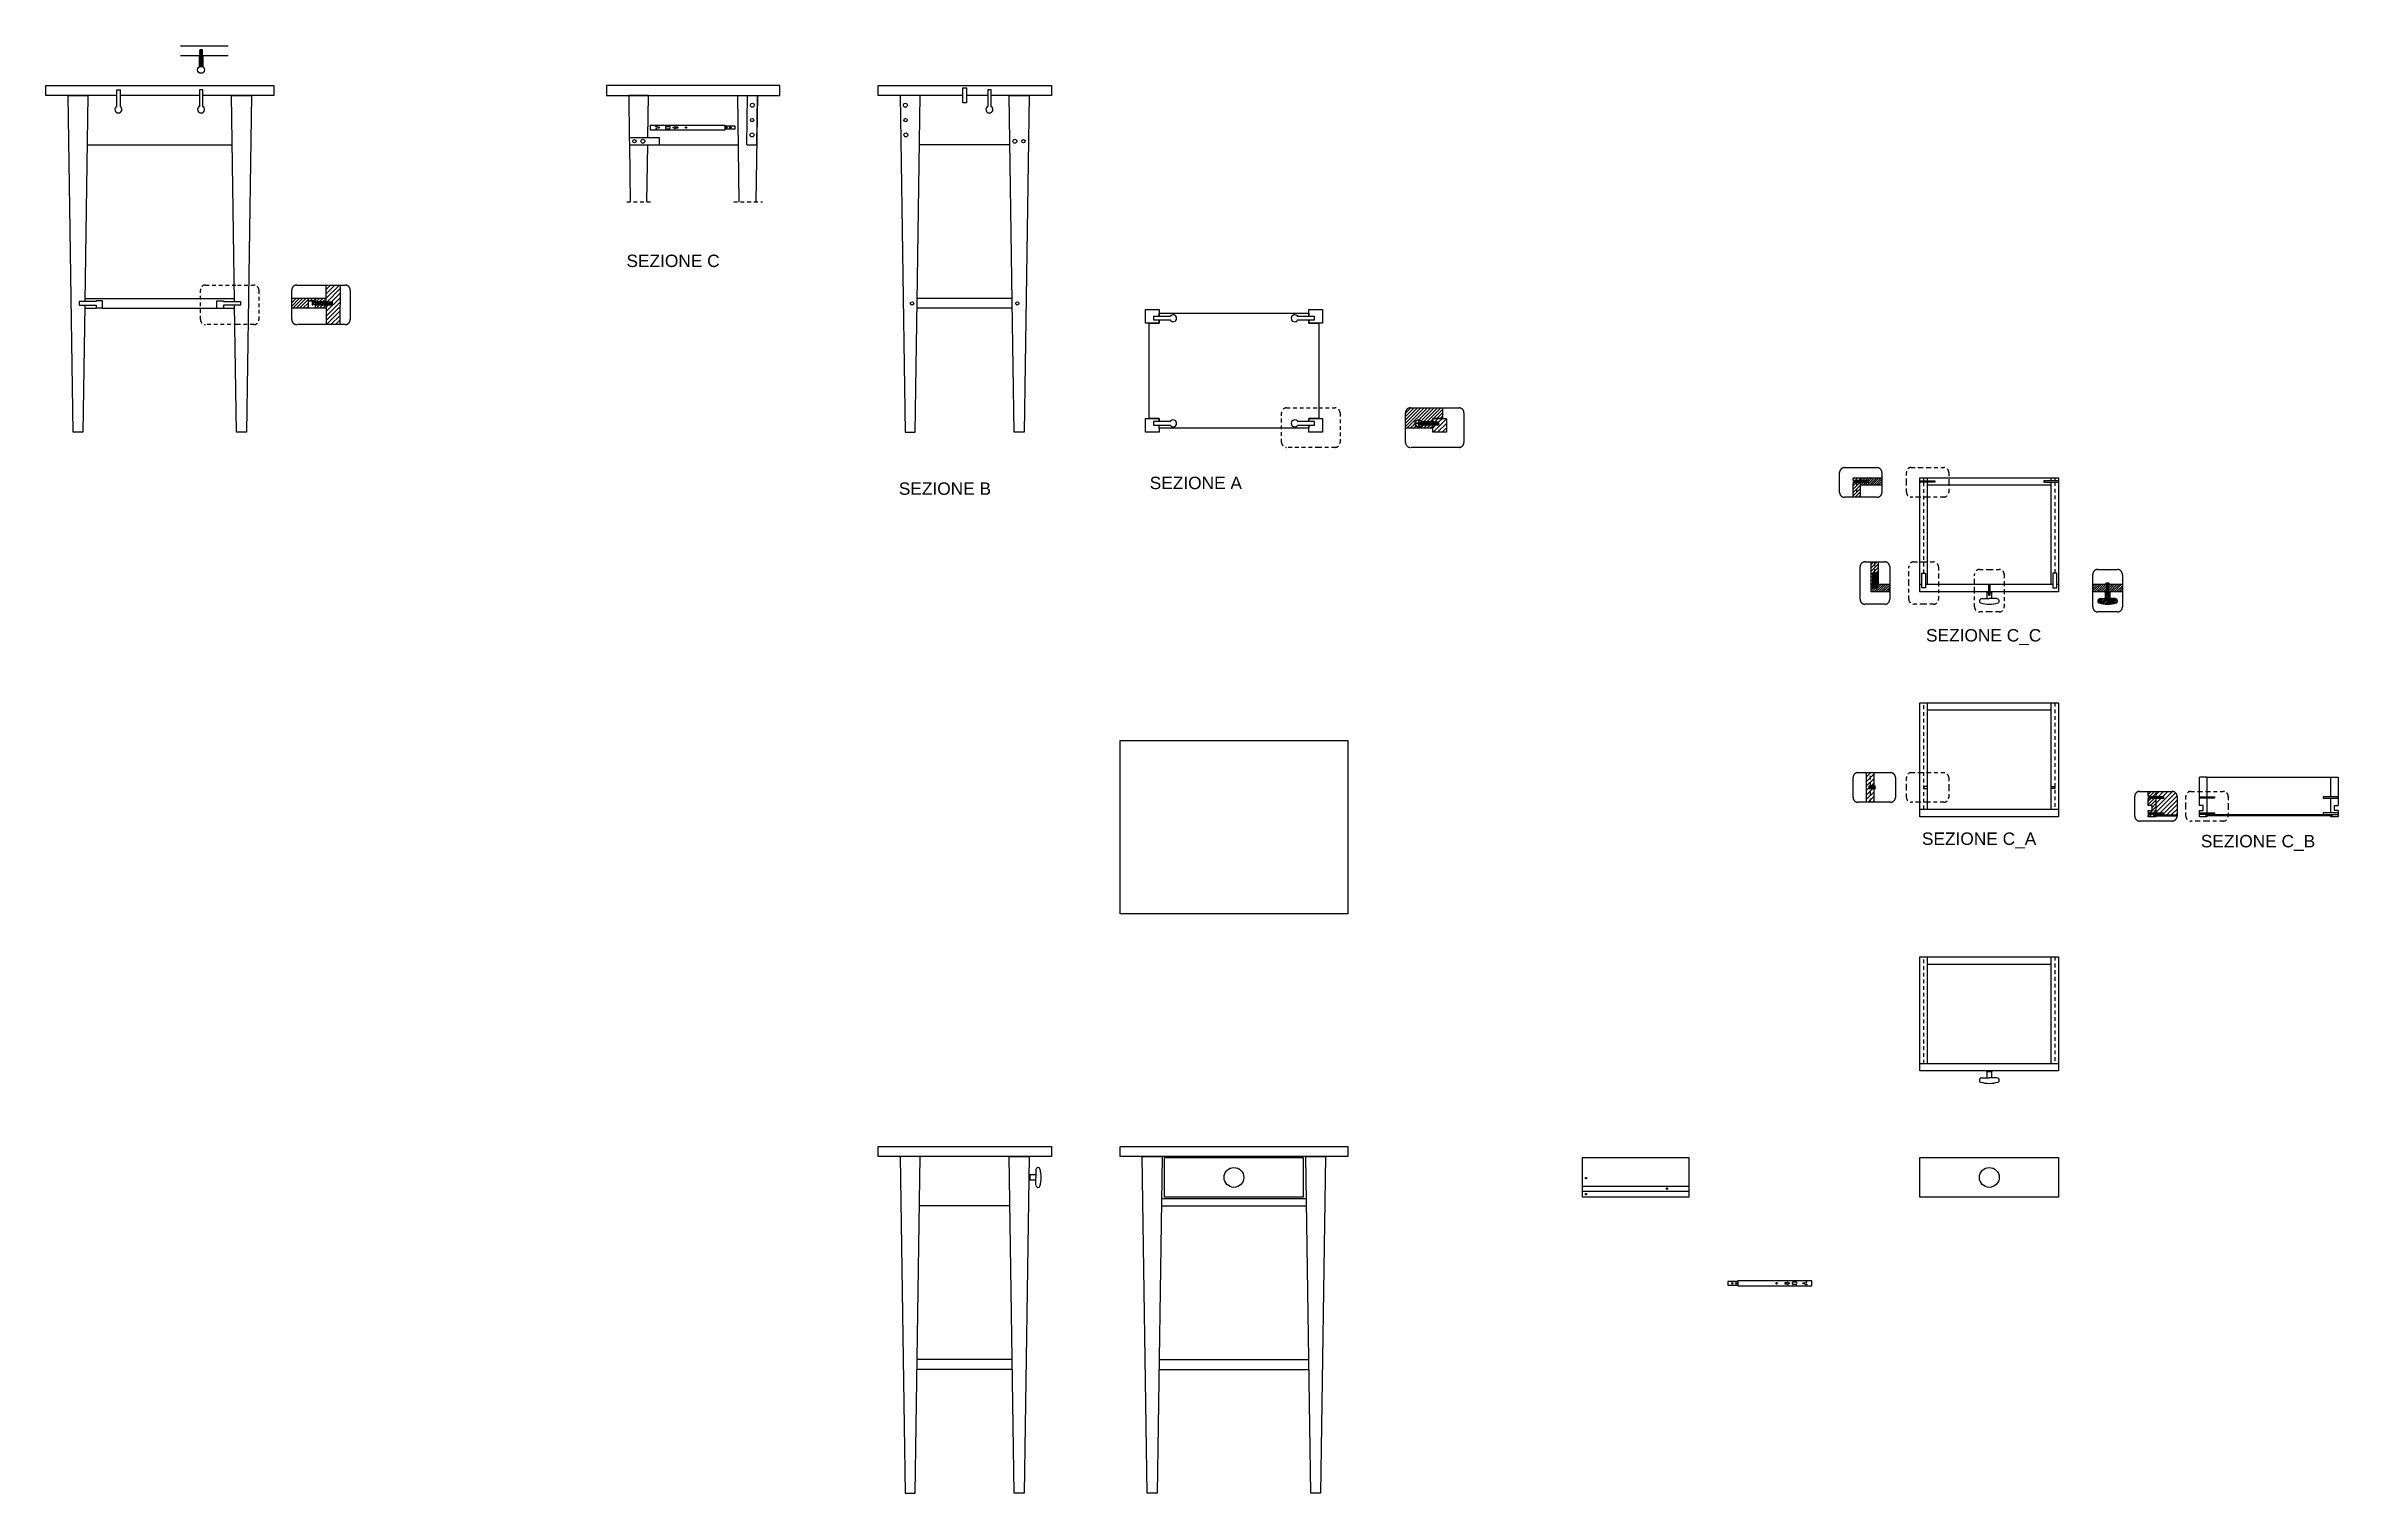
# Model space of a CAD drawing. Header units: millimetres. Extents: x 26 to 801, y 60 to 804.
# Drawn here: x 338.5 to 801.4, y 512.1 to 804.4 of the extents above; entities that cross this region are included whole.
import ezdxf

# ---------------------------------------------------------------- set-up
doc = ezdxf.new("R2010")
doc.units = ezdxf.units.MM
doc.linetypes.add('JIS_02_0.7', pattern=[1.35, 0.75, -0.6])
doc.linetypes.add('TRATTEGGIATA2', pattern=[9.525, 6.35, -3.175])
for name, color, linetype in [('campitura', 253, 'Continuous'), ('elementi sezionati', 170, 'Continuous'), ('Sez1', 150, 'Continuous'), ('sezioni', 2, 'Continuous'), ('simboli', 7, 'Continuous'), ('vano viti', 130, 'Continuous'), ('Viti', 50, 'Continuous'), ('viti dietro', 249, 'Continuous')]:
    doc.layers.add(name, color=color, linetype=linetype)
doc.styles.get("Standard").update_dxf_attribs({"font": 'arial.ttf'})

msp = doc.modelspace()

# ---------------------------------------------------------------- texts
at = {"layer": 'sezioni', "char_height": 2.5, "attachment_point": 1}
for s, width, insert in [('SEZIONE C', 21.9318, (455.75, 762.24)), ('SEZIONE A', 21.9318, (561.4, 717.39)), ('SEZIONE B', 21.9318, (510.74, 716.24)), ('SEZIONE C_C', 25.4997, (718.14, 686.62)), ('SEZIONE C_A', 25.4997, (717.31, 645.55)), ('SEZIONE C_B', 25.4997, (773.63, 645.05))]:
    msp.add_mtext_dynamic_manual_height_columns(s, width=width, gutter_width=12.5, heights=[2.04], dxfattribs=dict(at, insert=insert))

# ---------------------------------------------------------------- blocks, each defined once
blk = doc.blocks.new('*U53')
blk.add_lwpolyline([(0, 0), (0, 0.1), (0.05, 0), (0.12, -0.4), (0.12, -0.5), (0.07, -0.4), (0, 0)])
blk = doc.blocks.new('*U54')
at = {"layer": 'Viti', "color": 0, "linetype": 'ByBlock', "lineweight": -2, "transparency": 16777216}
for p in [(42.38, 270.66), (42.6, 270.66), (42.81, 270.66), (43.03, 270.66), (43.24, 270.66)]:
    blk.add_blockref('*U53', p, dxfattribs=at)
blk = doc.blocks.new('*U55')
blk.add_lwpolyline([(0, 0), (0, 0.1), (0.05, 0), (0.12, -0.4), (0.12, -0.5), (0.07, -0.4), (0, 0)])
blk = doc.blocks.new('*U56')
at = {"layer": 'Viti', "color": 0, "linetype": 'ByBlock', "lineweight": -2, "transparency": 16777216}
for p in [(42.38, 270.66), (42.6, 270.66), (42.81, 270.66), (43.03, 270.66), (43.24, 270.66)]:
    blk.add_blockref('*U55', p, dxfattribs=at)
blk = doc.blocks.new('105021')
for p, q in [((40.46, 249.33), (40.43, 249.36)), ((40.43, 249.02), (40.47, 248.98)), ((40.48, 249.38), (40.46, 249.33)), ((40.49, 249.03), (40.46, 249.33)), ((40.47, 248.98), (40.49, 249.03)), ((40.53, 249.33), (40.48, 249.38)), ((40.49, 249.03), (40.54, 248.98)), ((40.55, 249.38), (40.53, 249.33)), ((40.56, 249.03), (40.53, 249.33)), ((40.54, 248.98), (40.56, 249.03)), ((40.6, 249.33), (40.55, 249.38)), ((40.56, 249.03), (40.61, 248.98)), ((40.62, 249.38), (40.6, 249.33)), ((40.63, 249.03), (40.6, 249.33)), ((40.61, 248.98), (40.63, 249.03)), ((40.67, 249.33), (40.62, 249.38)), ((40.63, 249.03), (40.68, 248.98)), ((40.69, 249.38), (40.67, 249.33)), ((40.7, 249.03), (40.67, 249.33)), ((40.68, 248.98), (40.7, 249.03)), ((40.74, 249.33), (40.69, 249.38)), ((40.7, 249.03), (40.75, 248.98)), ((40.76, 249.38), (40.74, 249.33)), ((40.77, 249.03), (40.74, 249.33)), ((40.75, 248.98), (40.77, 249.03)), ((40.81, 249.33), (40.76, 249.38)), ((40.77, 249.03), (40.82, 248.98)), ((40.83, 249.38), (40.81, 249.33)), ((40.84, 249.03), (40.81, 249.33)), ((40.82, 248.98), (40.84, 249.03)), ((40.88, 249.33), (40.83, 249.38)), ((40.84, 249.03), (40.89, 248.98)), ((40.9, 249.38), (40.88, 249.33)), ((40.91, 249.03), (40.88, 249.33)), ((40.89, 248.98), (40.91, 249.03)), ((40.95, 249.33), (40.9, 249.38)), ((40.91, 249.03), (40.96, 248.98)), ((40.97, 249.38), (40.95, 249.33)), ((40.98, 249.03), (40.95, 249.33)), ((40.96, 248.98), (40.98, 249.03)), ((41.02, 249.33), (40.97, 249.38)), ((40.98, 249.03), (41.03, 248.98)), ((41.04, 249.38), (41.02, 249.33)), ((41.05, 249.03), (41.02, 249.33)), ((41.03, 248.98), (41.05, 249.03)), ((41.09, 249.33), (41.04, 249.38)), ((41.05, 249.03), (41.1, 248.98)), ((41.11, 249.38), (41.09, 249.33)), ((41.12, 249.03), (41.09, 249.33)), ((41.1, 248.98), (41.12, 249.03)), ((41.16, 249.33), (41.11, 249.38)), ((41.12, 249.03), (41.17, 248.98)), ((41.18, 249.38), (41.16, 249.33)), ((41.19, 249.03), (41.16, 249.33)), ((41.17, 248.98), (41.19, 249.03)), ((41.23, 249.33), (41.18, 249.38)), ((41.19, 249.03), (41.24, 248.98)), ((41.25, 249.38), (41.23, 249.33)), ((41.26, 249.03), (41.23, 249.33)), ((41.24, 248.98), (41.26, 249.03)), ((41.3, 249.33), (41.25, 249.38)), ((41.26, 249.03), (41.31, 248.98)), ((41.32, 249.38), (41.3, 249.33)), ((41.33, 249.03), (41.3, 249.33)), ((41.31, 248.98), (41.33, 249.03)), ((41.37, 249.33), (41.32, 249.38)), ((41.33, 249.03), (41.38, 248.98)), ((41.4, 249.03), (41.37, 249.33)), ((41.37, 249.33), (41.4, 249.33)), ((41.38, 248.98), (41.4, 249.03)), ((41.4, 249.03), (41.4, 249.03)), ((41.43, 249.3), (41.43, 249.05))]:
    blk.add_line(p, q)
blk.add_lwpolyline([(40.33, 248.75), (40.33, 249.61, -0.414214), (40.35, 249.63), (40.41, 249.63, -0.414214), (40.43, 249.61), (40.43, 248.75, -0.414214), (40.41, 248.73), (40.35, 248.73, -0.414214)], format="xyb", close=True)
for centre, radius, start, end in [((40.54, 249.18), 0.406, 120.5102, 239.4898), ((41.4, 249.3), 0.025, 0, 90), ((41.4, 249.05), 0.025, 270, 0)]:
    blk.add_arc(centre, radius, start, end)
blk = doc.blocks.new('*U51')
blk.add_lwpolyline([(0.2, -0.3), (0.21, -0.25), (0.23, -0.3), (0.27, -0.5), (0.26, -0.55), (0.24, -0.5), (0.2, -0.3)])
blk = doc.blocks.new('*U52')
at = {"color": 0, "linetype": 'ByBlock', "lineweight": -2, "transparency": 16777216}
for p in [(40.13, 265.04), (40.27, 265.04), (40.4, 265.04), (40.54, 265.04), (40.68, 265.04), (40.82, 265.04), (40.96, 265.04), (41.09, 265.04), (41.23, 265.04), (41.37, 265.04), (41.51, 265.04), (41.64, 265.04), (41.78, 265.04), (41.92, 265.04), (42.06, 265.04), (42.19, 265.04), (42.33, 265.04), (42.47, 265.04)]:
    blk.add_blockref('*U51', p, dxfattribs=at)
blk = doc.blocks.new('108442')
for p, q in [((40.13, 265.04), (40.21, 264.8)), ((40.13, 265.04), (40.13, 264.24)), ((40.21, 264.48), (40.13, 264.24)), ((40.3, 264.74), (40.33, 264.74)), ((40.3, 264.54), (40.36, 264.54)), ((40.36, 264.74), (40.47, 264.74)), ((40.4, 264.54), (40.5, 264.54)), ((40.5, 264.74), (40.6, 264.74)), ((40.54, 264.54), (40.64, 264.54)), ((40.64, 264.74), (40.74, 264.74)), ((40.67, 264.54), (40.78, 264.54)), ((40.78, 264.74), (40.88, 264.74)), ((40.81, 264.54), (40.92, 264.54)), ((40.91, 264.74), (41.02, 264.74)), ((40.95, 264.54), (41.05, 264.54)), ((41.05, 264.74), (41.15, 264.74)), ((41.09, 264.54), (41.19, 264.54)), ((41.19, 264.74), (41.29, 264.74)), ((41.23, 264.54), (41.33, 264.54)), ((41.33, 264.74), (41.43, 264.74)), ((41.36, 264.54), (41.47, 264.54)), ((41.46, 264.74), (41.57, 264.74)), ((41.5, 264.54), (41.6, 264.54)), ((41.6, 264.74), (41.71, 264.74)), ((41.64, 264.54), (41.74, 264.54)), ((41.74, 264.74), (41.84, 264.74)), ((41.78, 264.54), (41.88, 264.54)), ((41.88, 264.74), (41.98, 264.74)), ((41.91, 264.54), (42.02, 264.54)), ((42.02, 264.74), (42.12, 264.74)), ((42.05, 264.54), (42.15, 264.54)), ((42.15, 264.74), (42.26, 264.74)), ((42.19, 264.54), (42.29, 264.54)), ((42.29, 264.74), (42.39, 264.74)), ((42.33, 264.54), (42.43, 264.54)), ((42.43, 264.74), (42.53, 264.74)), ((42.46, 264.54), (42.57, 264.54)), ((42.57, 264.74), (42.62, 264.74)), ((42.6, 264.54), (42.66, 264.54)), ((42.62, 264.74), (42.67, 264.74)), ((42.66, 264.54), (42.69, 264.54)), ((42.81, 264.72), (42.77, 264.73)), ((42.84, 264.57), (42.77, 264.55)), ((42.82, 264.75), (42.81, 264.72)), ((42.81, 264.72), (42.84, 264.57)), ((42.85, 264.71), (42.82, 264.75)), ((42.84, 264.57), (42.86, 264.52)), ((43.13, 264.64), (42.85, 264.71)), ((42.87, 264.58), (42.85, 264.71)), ((42.86, 264.52), (42.87, 264.58)), ((43.13, 264.64), (42.87, 264.58))]:
    blk.add_line(p, q)
for centre, radius, start, end in [((40.3, 264.84), 0.1, 203.012, 270), ((40.3, 264.44), 0.1, 90, 156.988), ((42.69, 264.84), 0.3, 270, 273.397), ((42.68, 264.39), 0.348, 75.2281, 85.5061), ((42.68, 264.89), 0.348, 274.4939, 284.7719)]:
    blk.add_arc(centre, radius, start, end)
blk.add_blockref('*U52', (0, 0))
blk = doc.blocks.new('101350')
for p, q in [((40.13, 267.87), (40.13, 267.33)), ((40.15, 267.91), (40.27, 267.99)), ((40.15, 267.28), (40.27, 267.21)), ((40.28, 267.2), (40.28, 268)), ((40.29, 268), (42.96, 268)), ((40.29, 267.2), (42.96, 267.2)), ((40.38, 267.87), (42.88, 267.87)), ((40.38, 267.75), (42.88, 267.75)), ((40.38, 267.6), (42.88, 267.6)), ((40.38, 267.45), (42.88, 267.45)), ((40.38, 267.32), (42.88, 267.32)), ((42.98, 268), (42.98, 267.2)), ((43.11, 267.91), (42.99, 267.99)), ((43.11, 267.28), (42.99, 267.21)), ((43.13, 267.87), (43.13, 267.33))]:
    blk.add_line(p, q)
for centre, start, end in [((40.18, 267.87), 123.6901, 180), ((40.18, 267.33), 180, 236.3099), ((40.29, 267.95), 90, 123.6901), ((40.29, 267.25), 236.3099, 270), ((42.96, 267.95), 56.3099, 90), ((42.96, 267.25), 270, 303.6901), ((43.08, 267.87), 0, 56.3099), ((43.08, 267.33), 303.6901, 0)]:
    blk.add_arc(centre, 0.05, start, end)
blk = doc.blocks.new('*U57')
blk.add_lwpolyline([(0, 0), (0, 0.1), (0.05, 0), (0.12, -0.4), (0.12, -0.5), (0.07, -0.4), (0, 0)])
blk = doc.blocks.new('*U58')
at = {"layer": 'Viti', "color": 0, "linetype": 'ByBlock', "lineweight": -2, "transparency": 16777216}
for p in [(42.38, 270.66), (42.6, 270.66), (42.81, 270.66), (43.03, 270.66), (43.24, 270.66)]:
    blk.add_blockref('*U57', p, dxfattribs=at)
blk = doc.blocks.new('100412')
for p, q in [((40.46, 243.47), (40.43, 243.5)), ((40.43, 243.16), (40.47, 243.12)), ((40.48, 243.52), (40.46, 243.47)), ((40.49, 243.17), (40.46, 243.47)), ((40.47, 243.12), (40.49, 243.17)), ((40.53, 243.47), (40.48, 243.52)), ((40.49, 243.17), (40.54, 243.12)), ((40.55, 243.52), (40.53, 243.47)), ((40.56, 243.17), (40.53, 243.47)), ((40.54, 243.12), (40.56, 243.17)), ((40.6, 243.47), (40.55, 243.52)), ((40.56, 243.17), (40.61, 243.12)), ((40.62, 243.52), (40.6, 243.47)), ((40.63, 243.17), (40.6, 243.47)), ((40.61, 243.12), (40.63, 243.17)), ((40.67, 243.47), (40.62, 243.52)), ((40.63, 243.17), (40.68, 243.12)), ((40.69, 243.52), (40.67, 243.47)), ((40.7, 243.17), (40.67, 243.47)), ((40.68, 243.12), (40.7, 243.17)), ((40.74, 243.47), (40.69, 243.52)), ((40.7, 243.17), (40.75, 243.12)), ((40.76, 243.52), (40.74, 243.47)), ((40.77, 243.17), (40.74, 243.47)), ((40.75, 243.12), (40.77, 243.17)), ((40.81, 243.47), (40.76, 243.52)), ((40.77, 243.17), (40.82, 243.12)), ((40.83, 243.52), (40.81, 243.47)), ((40.84, 243.17), (40.81, 243.47)), ((40.82, 243.12), (40.84, 243.17)), ((40.88, 243.47), (40.83, 243.52)), ((40.84, 243.17), (40.89, 243.12)), ((40.9, 243.52), (40.88, 243.47)), ((40.91, 243.17), (40.88, 243.47)), ((40.89, 243.12), (40.91, 243.17)), ((40.95, 243.47), (40.9, 243.52)), ((40.91, 243.17), (40.96, 243.12)), ((40.97, 243.52), (40.95, 243.47)), ((40.98, 243.17), (40.95, 243.47)), ((40.96, 243.12), (40.98, 243.17)), ((41.02, 243.47), (40.97, 243.52)), ((40.98, 243.17), (41.03, 243.12)), ((41.04, 243.52), (41.02, 243.47)), ((41.05, 243.17), (41.02, 243.47)), ((41.03, 243.12), (41.05, 243.17)), ((41.09, 243.47), (41.04, 243.52)), ((41.05, 243.17), (41.1, 243.12)), ((41.11, 243.52), (41.09, 243.47)), ((41.12, 243.17), (41.09, 243.47)), ((41.1, 243.12), (41.12, 243.17)), ((41.16, 243.47), (41.11, 243.52)), ((41.12, 243.17), (41.17, 243.12)), ((41.18, 243.52), (41.16, 243.47)), ((41.19, 243.17), (41.16, 243.47)), ((41.17, 243.12), (41.19, 243.17)), ((41.23, 243.47), (41.18, 243.52)), ((41.19, 243.17), (41.24, 243.12)), ((41.25, 243.52), (41.23, 243.47)), ((41.26, 243.17), (41.23, 243.47)), ((41.24, 243.12), (41.26, 243.17)), ((41.3, 243.47), (41.25, 243.52)), ((41.26, 243.17), (41.31, 243.12)), ((41.32, 243.52), (41.3, 243.47)), ((41.33, 243.17), (41.3, 243.47)), ((41.31, 243.12), (41.33, 243.17)), ((41.37, 243.47), (41.32, 243.52)), ((41.33, 243.17), (41.38, 243.12)), ((41.39, 243.52), (41.37, 243.47)), ((41.4, 243.17), (41.37, 243.47)), ((41.38, 243.12), (41.4, 243.17)), ((41.44, 243.47), (41.39, 243.52)), ((41.4, 243.17), (41.45, 243.12)), ((41.46, 243.52), (41.44, 243.47)), ((41.47, 243.17), (41.44, 243.47)), ((41.45, 243.12), (41.47, 243.17)), ((41.51, 243.47), (41.46, 243.52)), ((41.47, 243.17), (41.52, 243.12)), ((41.53, 243.52), (41.51, 243.47)), ((41.54, 243.17), (41.51, 243.47)), ((41.52, 243.12), (41.54, 243.17)), ((41.58, 243.47), (41.53, 243.52)), ((41.54, 243.17), (41.59, 243.12)), ((41.6, 243.52), (41.58, 243.47)), ((41.61, 243.17), (41.58, 243.47)), ((41.59, 243.12), (41.61, 243.17)), ((41.65, 243.47), (41.6, 243.52)), ((41.61, 243.17), (41.66, 243.12)), ((41.67, 243.52), (41.65, 243.47)), ((41.68, 243.17), (41.65, 243.47)), ((41.66, 243.12), (41.68, 243.17)), ((41.72, 243.47), (41.67, 243.52)), ((41.68, 243.17), (41.73, 243.12)), ((41.74, 243.52), (41.72, 243.47)), ((41.75, 243.17), (41.72, 243.47)), ((41.73, 243.12), (41.75, 243.17)), ((41.79, 243.47), (41.74, 243.52)), ((41.75, 243.17), (41.8, 243.12)), ((41.81, 243.52), (41.79, 243.47)), ((41.82, 243.17), (41.79, 243.47)), ((41.8, 243.12), (41.82, 243.17)), ((41.86, 243.47), (41.81, 243.52)), ((41.82, 243.17), (41.87, 243.12)), ((41.88, 243.52), (41.86, 243.47)), ((41.89, 243.17), (41.86, 243.47)), ((41.87, 243.12), (41.89, 243.17)), ((41.93, 243.47), (41.88, 243.52)), ((41.89, 243.17), (41.94, 243.12)), ((41.95, 243.52), (41.93, 243.47)), ((41.96, 243.17), (41.93, 243.47)), ((41.94, 243.12), (41.96, 243.17)), ((42, 243.47), (41.95, 243.52)), ((41.96, 243.17), (42.01, 243.12)), ((42.02, 243.52), (42, 243.47)), ((42.03, 243.17), (42, 243.47)), ((42.01, 243.12), (42.03, 243.17)), ((42.07, 243.47), (42.02, 243.52)), ((42.03, 243.17), (42.08, 243.12)), ((42.09, 243.52), (42.07, 243.47)), ((42.1, 243.17), (42.07, 243.47)), ((42.08, 243.12), (42.1, 243.17)), ((42.14, 243.47), (42.09, 243.52)), ((42.1, 243.17), (42.15, 243.12)), ((42.16, 243.52), (42.14, 243.47)), ((42.17, 243.17), (42.14, 243.47)), ((42.15, 243.12), (42.17, 243.17)), ((42.21, 243.47), (42.16, 243.52)), ((42.17, 243.17), (42.22, 243.12)), ((42.23, 243.52), (42.21, 243.47)), ((42.24, 243.17), (42.21, 243.47)), ((42.22, 243.12), (42.24, 243.17)), ((42.28, 243.47), (42.23, 243.52)), ((42.24, 243.17), (42.29, 243.12)), ((42.3, 243.52), (42.28, 243.47)), ((42.31, 243.17), (42.28, 243.47)), ((42.29, 243.12), (42.31, 243.17)), ((42.35, 243.47), (42.3, 243.52)), ((42.31, 243.17), (42.36, 243.12)), ((42.37, 243.52), (42.35, 243.47)), ((42.38, 243.17), (42.35, 243.47)), ((42.36, 243.12), (42.38, 243.17)), ((42.42, 243.47), (42.37, 243.52)), ((42.38, 243.17), (42.43, 243.12)), ((42.44, 243.52), (42.42, 243.47)), ((42.45, 243.17), (42.42, 243.47)), ((42.43, 243.12), (42.45, 243.17)), ((42.49, 243.47), (42.44, 243.52)), ((42.45, 243.17), (42.5, 243.12)), ((42.51, 243.52), (42.49, 243.47)), ((42.52, 243.17), (42.49, 243.47)), ((42.5, 243.12), (42.52, 243.17)), ((42.56, 243.47), (42.51, 243.52)), ((42.52, 243.17), (42.57, 243.12)), ((42.59, 243.17), (42.56, 243.47)), ((42.56, 243.47), (42.59, 243.47)), ((42.57, 243.12), (42.59, 243.17)), ((42.59, 243.17), (42.59, 243.17)), ((42.62, 243.44), (42.62, 243.19))]:
    blk.add_line(p, q)
blk.add_lwpolyline([(40.33, 242.89), (40.33, 243.75, -0.414214), (40.35, 243.77), (40.41, 243.77, -0.414214), (40.43, 243.75), (40.43, 242.89, -0.414214), (40.41, 242.87), (40.35, 242.87, -0.414214)], format="xyb", close=True)
for centre, radius, start, end in [((40.54, 243.32), 0.406, 120.5102, 239.4898), ((42.59, 243.44), 0.025, 0, 90), ((42.59, 243.19), 0.025, 270, 0)]:
    blk.add_arc(centre, radius, start, end)

# ---------------------------------------------------------------- hatches: boundary and pattern name
at = {"layer": 'campitura'}
h = msp.add_hatch(dxfattribs=at)
h.set_pattern_fill('ANSI31', color=256, scale=0.2)
h.paths.add_polyline_path([(395.14, 752.79), (395.16, 752.79), (395.16, 752.74), (396.31, 752.74), (396.31, 752.65), (396.32, 752.65), (396.32, 752.15), (396.31, 752.15), (396.31, 752.06), (395.16, 752.06), (395.21, 748.12), (395.67, 748.12), (397.85, 748.12), (397.97, 756.1), (395.67, 756.1), (395.1, 756.1)])
h = msp.add_hatch(dxfattribs=at)
h.set_pattern_fill('ANSI31', color=256, scale=0.15)
h.paths.add_polyline_path([(391.53, 751.4), (391.53, 752.97), (392.91, 752.97), (392.91, 752.79), (395.14, 752.79), (395.13, 753.4), (388.17, 753.4), (388.17, 751.4)])
h.paths.add_polyline_path([(395.16, 752.06), (395.16, 752.06), (395.16, 752.01), (392.91, 752.01), (392.91, 751.4), (395.17, 751.4)])
h = msp.add_hatch(dxfattribs=at)
h.set_pattern_fill('ANSI31', color=256, scale=0.15)
edge = h.paths.add_edge_path()
edge.add_line((618.54, 727.78), (616.32, 727.78))
edge.add_arc((615.69, 728.17), 0.74, 31.8048, 328.1952, ccw=False)
edge.add_line((616.32, 728.56), (618.54, 728.56))
edge.add_line((618.54, 728.56), (618.54, 729.17))
edge.add_line((618.54, 729.17), (620.54, 729.17))
edge.add_line((620.54, 729.17), (620.54, 731.3))
edge.add_line((620.54, 731.3), (614.04, 731.3))
edge.add_arc((614.04, 730.3), 1, 90, 180)
edge.add_line((613.04, 730.3), (613.04, 727.17))
edge.add_line((613.04, 727.17), (618.54, 727.17))
edge.add_line((618.54, 727.17), (618.54, 727.78))
h = msp.add_hatch(dxfattribs=at)
h.set_pattern_fill('ANSI31', color=256, scale=0.2)
h.paths.add_polyline_path([(619.73, 728.51), (619.73, 728.42), (619.74, 728.42), (619.74, 727.92), (619.62, 727.92), (619.61, 727.87), (619.59, 727.92), (619.4, 727.92), (619.4, 727.87), (619.37, 727.92), (619.18, 727.92), (619.18, 727.87), (619.16, 727.92), (618.97, 727.92), (618.97, 727.87), (618.94, 727.92), (618.75, 727.92), (618.75, 727.87), (618.73, 727.92), (618.54, 727.92), (618.54, 727.82), (618.54, 727.17), (618.54, 726.4), (621.31, 726.4), (621.31, 729.17), (618.54, 729.17), (618.54, 728.56), (618.58, 728.56), (618.58, 728.51)])
h = msp.add_hatch(dxfattribs=at)
h.set_pattern_fill('ANSI31', color=256, scale=0.15)
h.paths.add_polyline_path([(704.94, 717.18), (704.19, 717.18), (704.19, 716.53), (704.19, 716.53), (704.2, 716.58), (704.22, 716.53), (704.33, 716.53), (704.34, 716.58), (704.36, 716.53), (704.46, 716.53), (704.47, 716.58), (704.5, 716.53), (704.6, 716.53), (704.61, 716.58), (704.64, 716.53), (704.74, 716.53), (704.75, 716.58), (704.77, 716.53), (704.88, 716.53), (704.89, 716.58), (704.91, 716.53), (704.94, 716.53)])
h.paths.add_polyline_path([(703.55, 716.24), (703.44, 715.91), (703.44, 713.24), (704.94, 713.24), (704.94, 716.24)])
h.paths.add_polyline_path([(703.55, 716.62), (704.19, 716.62), (704.19, 717.18), (703.44, 717.18), (703.44, 716.95)])
h = msp.add_hatch(dxfattribs=at)
h.set_pattern_fill('ANSI31', color=256, scale=0.1)
h.paths.add_polyline_path([(704.94, 716.62), (706.48, 716.62), (706.48, 716.24), (704.94, 716.24), (704.94, 715.68), (709.24, 715.68), (709.24, 716.24), (709.24, 717.18), (704.94, 717.18)])
h = msp.add_hatch(dxfattribs=at)
h.set_pattern_fill('ANSI31', color=256, scale=0.15)
h.paths.add_polyline_path([(708.27, 697.98), (708.27, 695.68), (708.58, 695.68), (708.58, 700.2), (707.82, 700.2), (707.82, 697.98)])
h.paths.add_polyline_path([(707.39, 697.98), (707.82, 697.98), (707.82, 700.2), (707.08, 700.2), (707.08, 695.68), (707.39, 695.68)])
h = msp.add_hatch(dxfattribs=at)
h.set_pattern_fill('ANSI31', color=256, scale=0.1)
h.paths.add_polyline_path([(707.39, 694.89), (707.39, 695.68), (707.08, 695.68), (707.08, 694.18), (710.82, 694.18), (710.82, 695.68), (708.27, 695.68), (708.27, 694.89)])
h = msp.add_hatch(dxfattribs=at)
h.set_pattern_fill('ANSI31', color=256, scale=0.1)
h.paths.add_polyline_path([(754.57, 694.18), (754.57, 695.68), (751.81, 695.68), (751.81, 694.41), (751.81, 694.18)])
h.paths.add_polyline_path([(755.05, 695.68), (755.05, 694.18), (757.8, 694.18), (757.8, 694.41), (757.8, 695.68)])
h = msp.add_hatch(dxfattribs=at)
h.set_pattern_fill('ANSI31', color=256, scale=0.07)
h.paths.add_polyline_path([(756.33, 692.77), (754.81, 692.77), (753.29, 692.77, 0.500036), (752.85, 692.1, 0.238837), (753.04, 691.91, 0.147061), (756.58, 691.91, 0.238837), (756.77, 692.1, 0.500036)])
h.paths.add_polyline_path([(754.66, 694.08), (754.61, 694.1), (754.66, 694.15), (754.59, 694.18), (754.26, 694.18, 0.31424), (754.31, 693.96), (754.61, 693.96), (754.66, 694.01), (754.61, 694.03)])
edge = h.paths.add_edge_path()
edge.add_line((755.05, 694.18), (755.05, 693.96))
edge.add_line((755.05, 693.96), (755.31, 693.96))
edge.add_arc((755.18, 694.11), 0.201, 311.7035, 381.4827)
edge.add_line((755.36, 694.18), (755.05, 694.18))
h.paths.add_polyline_path([(754.57, 693.45), (754.57, 693.96), (754.31, 693.96), (754.31, 692.77), (754.81, 692.77), (755.31, 692.77), (755.31, 693.96), (755.05, 693.96), (755.05, 693.45)])
h = msp.add_hatch(dxfattribs=at)
h.set_pattern_fill('ANSI31', color=256, scale=0.2)
h.paths.add_polyline_path([(706.91, 654.9), (707.66, 654.9), (707.66, 657.64), (706.91, 657.64)])
h.paths.add_polyline_path([(706.91, 654.42), (706.63, 654.42), (706.62, 654.9), (706.91, 654.9), (706.91, 657.64), (706.16, 657.64), (706.16, 651.65), (706.91, 651.65)])
h.paths.add_polyline_path([(707.66, 654.42), (706.91, 654.42), (706.91, 651.65), (707.66, 651.65)])
h = msp.add_hatch(dxfattribs=at)
h.set_pattern_fill('ANSI31', color=256, scale=0.15)
h.paths.add_polyline_path([(763.03, 653.14), (763.14, 652.8), (764.53, 652.8), (764.53, 653.85), (763.03, 653.85)])
h.paths.add_polyline_path([(763.14, 649.17), (763.03, 648.84), (763.03, 648.73), (764.53, 648.73), (764.53, 648.93), (764.33, 648.93), (764.33, 649.13), (764.53, 649.13), (764.53, 649.17)])
h.paths.add_polyline_path([(763.14, 649.55), (764.53, 649.55), (764.53, 652.42), (763.14, 652.42), (763.03, 652.09), (763.03, 650.98), (763.78, 650.98), (763.78, 649.98), (763.03, 649.98), (763.03, 649.89)])
h = msp.add_hatch(dxfattribs=at)
h.set_pattern_fill('ANSI31', color=256, scale=0.2)
edge = h.paths.add_edge_path()
edge.add_line((764.53, 649.55), (766.07, 649.55))
edge.add_line((766.07, 649.55), (766.07, 649.17))
edge.add_line((766.07, 649.17), (764.53, 649.17))
edge.add_line((764.53, 649.17), (764.53, 649.13))
edge.add_line((764.53, 649.13), (768.83, 649.13))
edge.add_line((768.83, 649.13), (768.83, 650.86))
edge.add_line((768.83, 650.86), (768.83, 652.85))
edge.add_arc((767.83, 652.85), 1, 0, 90)
edge.add_line((767.83, 653.85), (764.53, 653.85))
edge.add_line((764.53, 653.85), (764.53, 652.8))
edge.add_line((764.53, 652.8), (766.07, 652.8))
edge.add_line((766.07, 652.8), (766.07, 652.42))
edge.add_line((766.07, 652.42), (764.53, 652.42))
edge.add_line((764.53, 652.42), (764.53, 649.55))
h = msp.add_hatch(dxfattribs=at)
h.set_pattern_fill('ANSI31', color=256, scale=0.1)
h.paths.add_polyline_path([(768.83, 649.13), (764.53, 649.13), (764.33, 649.13), (764.33, 648.93), (764.53, 648.93), (768.83, 648.93)])

# ---------------------------------------------------------------- linework, layer by layer
for p, q in [((463.84, 788.15), (464.41, 788.15)), ((463.84, 787.65), (464.41, 787.65)), ((462.33, 784.4), (478.35, 784.4)), ((533.19, 784.4), (514.89, 784.4)), ((531.38, 751.4), (514.41, 751.4)), ((533.64, 753.4), (514.44, 753.4)), ((533.67, 751.4), (531.38, 751.4)), ((743.42, 716.58), (743.42, 717.18)), ((718.42, 598.92), (718.42, 620.42)), ((743.42, 598.92), (743.42, 620.42)), ((743.42, 618.92), (718.42, 618.92)), ((716.92, 598.92), (744.92, 598.92)), ((729.4, 596.01), (730.92, 596.01)), ((732.44, 596.01), (730.92, 596.01)), ((538.38, 577.41), (538.38, 575.89)), ((538.38, 574.37), (538.38, 575.89)), ((648.76, 574.14), (670.26, 574.14)), ((533.19, 570.14), (514.89, 570.14)), ((563.76, 570.14), (593.06, 570.14)), ((563.78, 571.64), (593.03, 571.64)), ((648.76, 573.14), (670.26, 573.14)), ((670.26, 571.89), (649.76, 571.89)), ((744.92, 571.89), (716.92, 571.89)), ((691.91, 554.77), (691.33, 554.77)), ((691.91, 554.27), (691.33, 554.27)), ((533.67, 537.14), (514.41, 537.14)), ((533.64, 539.14), (514.44, 539.14)), ((563.28, 537.14), (593.54, 537.14)), ((563.31, 539.14), (593.51, 539.14))]:
    msp.add_line(p, q)
at = {"linetype": 'JIS_02_0.7'}
for p, q in [((455.8, 772.91), (460.69, 772.91)), ((477.45, 772.91), (483.21, 772.91)), ((704.19, 716.62), (704.19, 717.18)), ((704.19, 714.15), (704.19, 716.24)), ((717.67, 716.58), (717.67, 717.18)), ((717.67, 697.93), (717.67, 716.28)), ((744.17, 717.18), (744.17, 716.58)), ((744.17, 716.28), (744.17, 697.93)), ((707.82, 697.98), (707.82, 700.2)), ((717.67, 650.23), (717.67, 671.73)), ((744.17, 671.73), (744.17, 650.23)), ((706.91, 654.9), (706.91, 657.63)), ((706.91, 651.65), (706.91, 654.42)), ((717.67, 598.92), (717.67, 620.42)), ((744.17, 620.42), (744.17, 598.92))]:
    msp.add_line(p, q, dxfattribs=at)
for points in [[(365.74, 804.41), (375.34, 804.41)], [(369.52, 802.41), (365.74, 802.41)], [(375.34, 802.41), (370.22, 802.41)], [(460.21, 794.4), (456.21, 794.4), (456.33, 785.9)], [(460.08, 785.9), (460.21, 794.4)], [(478.21, 794.4), (480.21, 794.4)], [(478.52, 772.91), (478.21, 794.4)], [(482.21, 794.4), (481.89, 772.91)], [(475.63, 788.25), (477.63, 788.25), (477.63, 787.55), (475.63, 787.55)], [(456.35, 784.4), (456.52, 772.91)], [(459.89, 772.91), (460.06, 784.4)], [(563.29, 749.05), (563.29, 748.4)], [(555.41, 629.13), (555.41, 664.13), (601.41, 664.13), (601.41, 629.13), (555.41, 629.13)], [(716.92, 597.42), (716.92, 620.42), (744.92, 620.42), (744.92, 597.42), (716.92, 597.42)], [(731.42, 596.01), (731.42, 597.19), (730.42, 597.19), (730.42, 596.01)], [(541.54, 582.14), (541.54, 580.14), (506.54, 580.14), (506.54, 582.14), (541.54, 582.14)], [(515.04, 580.14), (511.04, 580.14), (512.04, 512.14), (514.04, 512.14), (515.04, 580.14)], [(533.04, 580.14), (537.04, 580.14), (536.04, 512.14), (534.04, 512.14), (533.04, 580.14)], [(555.41, 582.14), (601.41, 582.14), (601.41, 580.14), (555.41, 580.14), (555.41, 582.14)], [(559.91, 580.14), (563.91, 580.14), (562.91, 512.14), (560.91, 512.14), (559.91, 580.14)], [(564.41, 579.89), (592.41, 579.89), (592.41, 571.89), (564.41, 571.89), (564.41, 579.89)], [(592.91, 580.14), (596.91, 580.14), (595.91, 512.14), (593.91, 512.14), (592.91, 580.14)], [(670.26, 579.89), (670.26, 571.89), (648.76, 571.89), (648.76, 579.89), (670.26, 579.89)], [(716.92, 579.89), (744.92, 579.89), (744.92, 571.89), (716.92, 571.89), (716.92, 579.89)], [(538.38, 576.39), (537.19, 576.39), (537.19, 575.39), (538.38, 575.39)], [(680.12, 554.87), (678.12, 554.87), (678.12, 554.17), (680.12, 554.17)]]:
    msp.add_lwpolyline(points)
for points in [[(460.63, 788.4), (475.63, 788.4), (475.63, 787.4), (460.63, 787.4)], [(695.12, 555.02), (680.12, 555.02), (680.12, 554.02), (695.12, 554.02)]]:
    msp.add_lwpolyline(points, close=True)
for points in [[(461.9, 788.15, -0.414214), (461.83, 788.08), (461.73, 788.08, -0.414214), (461.65, 788.15, -0.414214), (461.73, 788.23), (461.83, 788.23, -0.414214)], [(461.9, 787.65, 0.414214), (461.83, 787.73), (461.73, 787.73, 0.414214), (461.65, 787.65, 0.414214), (461.73, 787.58), (461.83, 787.58, 0.414214)], [(693.85, 554.77, 0.414214), (693.92, 554.69), (694.02, 554.69, 0.414214), (694.1, 554.77, 0.414214), (694.02, 554.84), (693.92, 554.84, 0.414214)], [(693.85, 554.27, -0.414214), (693.92, 554.34), (694.02, 554.34, -0.414214), (694.1, 554.27, -0.414214), (694.02, 554.19), (693.92, 554.19, -0.414214)]]:
    msp.add_lwpolyline(points, format="xyb", close=True)
for points in [[(466.11, 788), (466.11, 787.8), (465.64, 787.8, 0.414214), (465.61, 787.77), (465.61, 787.67, -0.557536), (465.6, 787.66), (465.13, 787.89, -0.618034), (465.13, 787.91), (465.6, 788.15, -0.557536), (465.61, 788.14), (465.61, 788.03, 0.414214), (465.64, 788), (466.11, 788), (465.64, 788)], [(689.63, 554.62), (689.63, 554.42), (690.1, 554.42, -0.414214), (690.13, 554.39), (690.13, 554.28, 0.557536), (690.15, 554.28), (690.61, 554.51, 0.618034), (690.61, 554.53), (690.15, 554.76, 0.557536), (690.13, 554.75), (690.13, 554.65, -0.414214), (690.1, 554.62), (689.63, 554.62), (690.1, 554.62)]]:
    msp.add_lwpolyline(points, format="xyb")
for centre, radius in [((462.28, 787.9), 0.15), ((467.78, 787.9), 0.15), ((475.92, 787.9), 0.15), ((476.72, 787.9), 0.15), ((578.41, 575.89), 2), ((649.51, 575.76), 0.15), ((730.92, 575.89), 2), ((649.51, 572.51), 0.15), ((665.84, 573.64), 0.15), ((679.02, 554.52), 0.15), ((679.82, 554.52), 0.15), ((687.97, 554.52), 0.15), ((693.47, 554.52), 0.15)]:
    msp.add_circle(centre, radius)
for centre, radius, start, end in [((463.94, 787.9), 0.313, 153.6122, 206.3878), ((463.84, 787.95), 0.2, 90, 153.6122), ((463.84, 787.85), 0.2, 206.3878, 270), ((464.41, 787.95), 0.2, 26.3878, 90), ((464.41, 787.85), 0.2, 270, 333.6122), ((464.31, 787.9), 0.313, 333.6122, 26.3878), ((730.56, 597.34), 0.201, 158.5173, 228.2965), ((731.29, 597.34), 0.201, 311.7035, 21.4827), ((729.43, 595.51), 0.5, 93.2705, 199.5372), ((729.24, 595.44), 0.3, 199.5372, 253.268), ((730.92, 601.03), 6.14, 253.268, 286.732), ((732.42, 595.51), 0.5, 340.4628, 86.7295), ((732.6, 595.44), 0.3, 286.732, 340.4628), ((537.04, 575.52), 0.201, 248.5173, 318.2965), ((537.04, 576.25), 0.201, 41.7035, 106.5475), ((538.88, 577.38), 0.5, 70.4628, 176.7295), ((538.88, 574.39), 0.5, 183.2705, 289.5372), ((538.95, 577.57), 0.3, 16.732, 70.4628), ((538.95, 574.21), 0.3, 289.5372, 343.268), ((533.36, 575.89), 6.14, 343.268, 16.732), ((691.43, 554.52), 0.313, 153.6122, 206.3878), ((691.33, 554.57), 0.2, 90, 153.6122), ((691.33, 554.47), 0.2, 206.3878, 270), ((691.91, 554.57), 0.2, 26.3878, 90), ((691.91, 554.47), 0.2, 270, 333.6122), ((691.81, 554.52), 0.313, 333.6122, 26.3878)]:
    msp.add_arc(centre, radius, start, end)
at = {"layer": 'elementi sezionati'}
for p, q in [((480.06, 784.43), (480.21, 794.4)), ((482.06, 784.4), (482.21, 794.4)), ((346.87, 784.4), (376.17, 784.4)), ((456.33, 785.9), (462.33, 785.9)), ((456.35, 784.4), (462.33, 784.4)), ((462.33, 785.9), (462.33, 784.4)), ((480.06, 784.43), (482.06, 784.4)), ((346.39, 751.4), (348.68, 751.4)), ((346.42, 753.4), (376.62, 753.4)), ((349.99, 751.4), (373.05, 751.4)), ((374.36, 751.4), (376.65, 751.4)), ((391.57, 751.4), (388.16, 751.4)), ((718.42, 716.58), (718.42, 717.18)), ((718.42, 695.68), (718.42, 716.28)), ((743.42, 715.68), (718.42, 715.68)), ((743.42, 695.68), (743.42, 716.28)), ((716.92, 695.68), (717.27, 695.68)), ((718.07, 695.68), (730.76, 695.68)), ((731.11, 695.68), (743.77, 695.68)), ((744.57, 695.68), (744.92, 695.68)), ((729.4, 692.77), (730.92, 692.77)), ((732.44, 692.77), (730.92, 692.77)), ((718.42, 650.23), (718.42, 671.73)), ((743.42, 650.23), (743.42, 671.73)), ((743.42, 670.23), (718.42, 670.23)), ((774.86, 656.73), (773.36, 656.73)), ((774.86, 656.73), (774.86, 652.76)), ((774.86, 656.73), (799.86, 656.73)), ((799.86, 652.76), (799.86, 656.73)), ((716.92, 650.23), (744.92, 650.23)), ((774.86, 652.46), (774.86, 649.51)), ((774.86, 649.21), (774.86, 649.13)), ((774.86, 648.93), (774.86, 648.73)), ((799.86, 649.51), (799.86, 652.46)), ((799.86, 649.13), (799.86, 649.21)), ((799.86, 648.73), (799.86, 648.93))]:
    msp.add_line(p, q, dxfattribs=at)
for points in [[(338.52, 796.4), (384.52, 796.4), (384.52, 794.4), (370.22, 794.4)], [(352.82, 794.4), (338.52, 794.4), (338.52, 796.4)], [(451.71, 796.4), (451.71, 794.4), (469.61, 794.4)], [(469.61, 794.4), (486.71, 794.4), (486.71, 796.4), (451.71, 796.4)], [(523.64, 794.4), (506.54, 794.4), (506.54, 796.4), (541.54, 796.4)], [(541.54, 796.4), (541.54, 794.4), (529.39, 794.4)], [(343.02, 794.4), (347.02, 794.4), (346.41, 752.75)], [(346.4, 752.05), (346.02, 726.4), (344.02, 726.4), (343.02, 794.4)], [(369.52, 794.4), (353.52, 794.4)], [(376.02, 794.4), (380.02, 794.4), (379.02, 726.4), (377.02, 726.4), (376.64, 752.05)], [(376.63, 752.75), (376.02, 794.4)], [(480.21, 794.4), (482.21, 794.4)], [(515.04, 794.4), (511.04, 794.4), (512.04, 726.4), (514.04, 726.4), (514.43, 752.75)], [(514.43, 752.75), (515.04, 794.4)], [(528.69, 794.4), (524.44, 794.4)], [(533.04, 794.4), (537.04, 794.4), (536.04, 726.4), (534.04, 726.4), (533.65, 752.75)], [(533.65, 752.75), (533.04, 794.4)], [(456.33, 785.9), (456.35, 784.4)], [(563.29, 748.4), (560.53, 748.4), (560.53, 751.17), (563.29, 751.17), (563.29, 749.75)], [(563.29, 750.4), (593.53, 750.4), (593.53, 749.75)], [(563.29, 749.75), (563.29, 750.4)], [(593.53, 749.75), (593.53, 751.17), (596.29, 751.17), (596.29, 748.4)], [(563.29, 728.52), (563.29, 729.17), (561.29, 729.17), (561.29, 748.4), (563.29, 748.4), (563.29, 749.05)], [(596.29, 748.4), (593.53, 748.4), (593.53, 749.05)], [(593.53, 749.05), (593.53, 748.4), (595.53, 748.4), (595.53, 729.17), (593.53, 729.17), (593.53, 728.52)], [(563.29, 726.4), (560.53, 726.4), (560.53, 729.17), (563.29, 729.17), (563.29, 728.52)], [(593.53, 727.82), (593.53, 727.17), (563.29, 727.17), (563.29, 727.82)], [(563.29, 727.11), (563.29, 726.4)], [(593.53, 728.52), (593.53, 729.17), (596.29, 729.17), (596.29, 726.4)], [(596.29, 726.4), (593.53, 726.4), (593.53, 727.82)], [(716.92, 694.18), (716.92, 717.18), (744.92, 717.18), (744.92, 694.18), (731.11, 694.18)], [(730.76, 694.18), (716.92, 694.18)], [(730.76, 693.96), (730.42, 693.96), (730.42, 692.77)], [(731.42, 692.77), (731.42, 693.96), (731.11, 693.96)], [(716.92, 648.73), (716.92, 671.73), (744.92, 671.73), (744.92, 648.73), (716.92, 648.73)], [(773.36, 650.98), (773.36, 656.73)], [(799.86, 656.73), (801.36, 656.73), (801.36, 650.98)], [(763.03, 649.76), (763.03, 649.98)], [(773.36, 649.98), (774.11, 649.98), (774.11, 650.98), (773.36, 650.98)], [(774.86, 648.73), (773.36, 648.73), (773.36, 649.98)], [(774.86, 649.13), (774.66, 649.13), (774.66, 648.93), (774.86, 648.93)], [(799.86, 649.13), (774.86, 649.13)], [(799.86, 648.93), (774.86, 648.93)], [(801.36, 649.98), (801.36, 648.73), (799.86, 648.73)], [(799.86, 649.13), (800.06, 649.13), (800.06, 648.93), (799.86, 648.93)], [(801.36, 649.98), (800.61, 649.98), (800.61, 650.98), (801.36, 650.98)]]:
    msp.add_lwpolyline(points, dxfattribs=at)
for centre, radius, start, end in [((729.43, 692.27), 0.5, 93.2705, 199.5372), ((729.24, 692.2), 0.3, 199.5372, 253.268), ((730.92, 697.79), 6.14, 253.268, 286.732), ((730.56, 694.11), 0.201, 158.5173, 228.2965), ((731.29, 694.11), 0.201, 311.7035, 21.4827), ((732.42, 692.27), 0.5, 340.4628, 86.7295), ((732.6, 692.2), 0.3, 286.732, 340.4628)]:
    msp.add_arc(centre, radius, start, end, dxfattribs=at)
at = {"layer": 'Sez1'}
for p, q in [((395.14, 753.4), (388.17, 753.4)), ((395.17, 751.4), (392.87, 751.4)), ((704.94, 716.62), (704.94, 717.18)), ((704.94, 713.24), (704.94, 716.24)), ((709.24, 715.68), (704.94, 715.68)), ((708.58, 695.68), (708.58, 700.2)), ((707.08, 695.68), (707.39, 695.68)), ((708.27, 695.68), (710.82, 695.68)), ((751.81, 695.68), (754.38, 695.68)), ((755.24, 695.68), (757.8, 695.68)), ((753.29, 692.77), (754.31, 692.77)), ((756.33, 692.77), (755.31, 692.77)), ((706.16, 651.65), (706.16, 657.64)), ((707.66, 651.65), (707.66, 657.64)), ((764.53, 653.85), (764.53, 652.8)), ((764.53, 652.42), (764.53, 649.55)), ((764.53, 649.17), (764.53, 649.13)), ((764.53, 649.13), (768.83, 649.13)), ((764.53, 648.93), (764.53, 648.73)), ((764.53, 648.93), (768.83, 648.93))]:
    msp.add_line(p, q, dxfattribs=at)
for points in [[(395.14, 752.79), (395.1, 756.1)], [(397.97, 756.1), (397.85, 748.12)], [(391.53, 751.4), (391.53, 752.97), (392.91, 752.97), (392.91, 752.79), (395.16, 752.79), (395.16, 752.74), (396.31, 752.74), (396.31, 752.06), (395.16, 752.06), (395.16, 752.01), (392.91, 752.01), (392.91, 751.4)], [(395.21, 748.12), (395.16, 752.06)], [(620.54, 731.3), (620.54, 729.17), (618.54, 729.17), (618.54, 728.56)], [(618.54, 727.78), (618.54, 727.17), (613.04, 727.17)], [(618.54, 728.56), (618.54, 729.17), (621.31, 729.17), (621.31, 726.4)], [(621.31, 726.4), (618.54, 726.4), (618.54, 727.78)], [(703.44, 716.83), (703.44, 717.18), (709.24, 717.18)], [(703.44, 716.95), (703.55, 716.62), (706.48, 716.62), (706.48, 716.24), (703.55, 716.24), (703.44, 715.91)], [(703.44, 713.24), (703.44, 716.03)], [(707.08, 694.18), (707.08, 700.2)], [(754.57, 695.68), (754.57, 693.45), (755.05, 693.45), (755.05, 695.68)], [(710.82, 694.18), (707.08, 694.18)], [(754.57, 694.18), (751.81, 694.18)], [(754.31, 693.96), (754.31, 692.77)], [(757.8, 694.18), (755.05, 694.18)], [(755.31, 692.77), (755.31, 693.96)], [(707.66, 654.9), (706.62, 654.9), (706.63, 654.42), (707.66, 654.42)], [(763.03, 653.01), (763.03, 653.86)], [(763.03, 653.14), (763.14, 652.8), (766.07, 652.8), (766.07, 652.42), (763.14, 652.42), (763.03, 652.09)], [(763.03, 650.98), (763.03, 652.21)], [(763.03, 649.98), (763.78, 649.98), (763.78, 650.98), (763.03, 650.98)], [(763.03, 649.89), (763.14, 649.55), (766.07, 649.55), (766.07, 649.17), (763.14, 649.17), (763.03, 648.84)], [(764.53, 648.73), (763.03, 648.73), (763.03, 648.96)], [(764.53, 649.13), (764.33, 649.13), (764.33, 648.93), (764.53, 648.93)]]:
    msp.add_lwpolyline(points, dxfattribs=at)
msp.add_lwpolyline([(616.32, 728.56), (618.58, 728.56), (618.58, 728.51), (619.73, 728.51), (619.73, 727.83), (618.58, 727.83), (618.58, 727.78), (616.32, 727.78, -3.509969)], format="xyb", close=True, dxfattribs=at)
msp.add_lwpolyline([(707.83, 694.89), (707.39, 694.89), (707.39, 697.98), (708.27, 697.98), (708.27, 694.89)], close=True, dxfattribs=at)
for centre, radius, start, end in [((753.32, 692.27), 0.5, 93.2705, 199.5372), ((753.13, 692.2), 0.3, 199.5372, 253.268), ((754.81, 697.79), 6.14, 253.268, 286.732), ((754.44, 694.11), 0.201, 158.5173, 228.2965), ((755.18, 694.11), 0.201, 311.7035, 21.4827), ((756.3, 692.27), 0.5, 340.4628, 86.7295), ((756.49, 692.2), 0.3, 286.732, 340.4628)]:
    msp.add_arc(centre, radius, start, end, dxfattribs=at)
at = {"layer": 'simboli', "linetype": 'JIS_02_0.7'}
for points in [[(381.54, 751.12), (381.54, 749.12, -0.414214), (380.54, 748.12), (377.23, 748.12), (370.73, 748.12, -0.414214), (369.73, 749.12), (369.73, 755.1, -0.414214), (370.73, 756.1), (377.23, 756.1), (380.54, 756.1, -0.414214), (381.54, 755.1), (381.54, 751.1)], [(599.83, 726.32), (599.83, 724.32, -0.414214), (598.83, 723.32), (595.53, 723.32), (589.03, 723.32, -0.414214), (588.03, 724.32), (588.03, 730.3, -0.414214), (589.03, 731.3), (595.53, 731.3), (598.83, 731.3, -0.414214), (599.83, 730.3), (599.83, 726.3)], [(722.73, 716.29), (722.73, 714.29, -0.414214), (721.73, 713.29), (718.42, 713.29), (716.8, 713.29), (715.17, 713.29, -0.414214), (714.17, 714.29), (714.17, 716.28), (714.17, 718.28, -0.414214), (715.17, 719.28), (716.8, 719.28), (718.42, 719.28), (721.73, 719.28, -0.414214), (722.73, 718.28), (722.73, 716.28)], [(717.67, 691.64), (715.67, 691.64, -0.414214), (714.67, 692.64), (714.67, 695.95), (714.67, 697.57), (714.67, 699.2, -0.414214), (715.67, 700.2), (717.66, 700.2), (719.66, 700.2, -0.414214), (720.66, 699.2), (720.66, 697.57), (720.66, 695.95), (720.66, 692.64, -0.414214), (719.66, 691.64), (717.66, 691.64)], [(730.94, 690.1), (728.94, 690.1, -0.414214), (727.94, 691.1), (727.94, 694.41), (727.94, 696.03), (727.94, 697.66, -0.414214), (728.94, 698.66), (730.93, 698.66), (732.93, 698.66, -0.414214), (733.93, 697.66), (733.93, 696.03), (733.93, 694.41), (733.93, 691.1, -0.414214), (732.93, 690.1), (730.93, 690.1)], [(722.73, 654.65), (722.73, 652.65, -0.414214), (721.73, 651.65), (718.42, 651.65), (716.8, 651.65), (715.17, 651.65, -0.414214), (714.17, 652.65), (714.17, 654.64), (714.17, 656.64, -0.414214), (715.17, 657.64), (716.8, 657.64), (718.42, 657.64), (721.73, 657.64, -0.414214), (722.73, 656.64), (722.73, 654.64)], [(779.16, 650.86), (779.16, 648.86, -0.414214), (778.16, 647.86), (774.86, 647.86), (773.23, 647.86), (771.61, 647.86, -0.414214), (770.61, 648.86), (770.61, 650.85), (770.61, 652.85, -0.414214), (771.61, 653.85), (773.23, 653.85), (774.86, 653.85), (778.16, 653.85, -0.414214), (779.16, 652.85), (779.16, 650.85)]]:
    msp.add_lwpolyline(points, format="xyb", dxfattribs=at)
at = {"layer": 'simboli', "linetype": 'TRATTEGGIATA2'}
for points in [[(399.98, 751.12), (399.98, 749.12, -0.414214), (398.98, 748.12), (395.67, 748.12), (389.17, 748.12, -0.414214), (388.17, 749.12), (388.17, 755.1, -0.414214), (389.17, 756.1), (395.67, 756.1), (398.98, 756.1, -0.414214), (399.98, 755.1), (399.98, 751.1)], [(624.85, 726.32), (624.85, 724.32, -0.414214), (623.85, 723.32), (620.54, 723.32), (614.04, 723.32, -0.414214), (613.04, 724.32), (613.04, 730.3, -0.414214), (614.04, 731.3), (620.54, 731.3), (623.85, 731.3, -0.414214), (624.85, 730.3), (624.85, 726.3)], [(709.24, 716.24), (709.24, 714.24, -0.414214), (708.24, 713.24), (704.94, 713.24), (703.31, 713.24), (701.69, 713.24, -0.414214), (700.69, 714.24), (700.69, 716.23), (700.69, 718.23, -0.414214), (701.69, 719.23), (703.31, 719.23), (704.94, 719.23), (708.24, 719.23, -0.414214), (709.24, 718.23), (709.24, 716.23)], [(707.83, 691.64), (705.83, 691.64, -0.414214), (704.83, 692.64), (704.83, 695.95), (704.83, 697.57), (704.83, 699.2, -0.414214), (705.83, 700.2), (707.82, 700.2), (709.82, 700.2, -0.414214), (710.82, 699.2), (710.82, 697.57), (710.82, 695.95), (710.82, 692.64, -0.414214), (709.82, 691.64), (707.82, 691.64)], [(754.81, 690.1), (752.81, 690.1, -0.414214), (751.81, 691.1), (751.81, 694.41), (751.81, 696.03), (751.81, 697.66, -0.414214), (752.81, 698.66), (754.8, 698.66), (756.8, 698.66, -0.414214), (757.8, 697.66), (757.8, 696.03), (757.8, 694.41), (757.8, 691.1, -0.414214), (756.8, 690.1), (754.8, 690.1)], [(711.97, 654.65), (711.97, 652.65, -0.414214), (710.97, 651.65), (707.66, 651.65), (706.04, 651.65), (704.41, 651.65, -0.414214), (703.41, 652.65), (703.41, 654.64), (703.41, 656.64, -0.414214), (704.41, 657.64), (706.04, 657.64), (707.66, 657.64), (710.97, 657.64, -0.414214), (711.97, 656.64), (711.97, 654.64)], [(768.83, 650.86), (768.83, 648.86, -0.414214), (767.83, 647.86), (764.53, 647.86), (762.9, 647.86), (761.28, 647.86, -0.414214), (760.28, 648.86), (760.28, 650.85), (760.28, 652.85, -0.414214), (761.28, 653.85), (762.9, 653.85), (764.53, 653.85), (767.83, 653.85, -0.414214), (768.83, 652.85), (768.83, 650.85)]]:
    msp.add_lwpolyline(points, format="xyb", dxfattribs=at)
at = {"layer": 'simboli', "linetype": 'JIS_02_0.7'}
msp.add_lwpolyline([(724.09, 715.78), (724.09, 715.76)], dxfattribs=at)
at = {"layer": 'vano viti'}
for p, q in [((349.99, 751.4), (348.68, 751.4)), ((373.05, 751.4), (374.36, 751.4)), ((730.76, 695.68), (731.11, 695.68))]:
    msp.add_line(p, q, dxfattribs=at)
for points in [[(369.62, 803.61), (369.62, 803.39)], [(370.12, 803.48), (370.12, 803.61), (369.62, 803.61)], [(369.62, 803.36), (369.62, 803.17)], [(369.62, 803.14), (369.62, 802.95)], [(369.62, 802.93), (369.62, 802.74)], [(369.62, 802.71), (369.62, 802.52)], [(369.62, 802.5), (369.62, 802.41)], [(370.12, 803.26), (370.12, 803.46)], [(370.12, 803.05), (370.12, 803.24)], [(370.12, 802.83), (370.12, 803.02)], [(370.12, 802.62), (370.12, 802.81)], [(370.12, 802.41), (370.12, 802.59)], [(352.82, 792.16), (352.82, 795.55), (353.52, 795.55), (353.52, 792.16)], [(370.22, 792.16), (370.22, 795.55), (369.52, 795.55), (369.52, 792.16)], [(523.64, 792.9), (523.64, 795.9), (524.44, 795.9), (524.44, 792.9), (523.65, 792.9)], [(529.39, 792.16), (529.39, 795.55), (528.69, 795.55), (528.69, 792.16)], [(349.99, 751.4), (349.99, 752.93), (348.68, 752.93), (348.68, 752.75), (345.24, 752.75), (345.24, 752.05), (348.68, 752.05), (348.68, 751.4)], [(373.05, 751.4), (373.05, 752.93), (374.36, 752.93), (374.36, 752.75), (377.8, 752.75), (377.8, 752.05), (374.36, 752.05), (374.36, 751.4)], [(565.54, 749.75), (562.14, 749.75), (562.14, 749.05), (565.54, 749.05)], [(594.68, 749.75), (591.28, 749.75)], [(591.28, 749.05), (594.68, 749.05), (594.68, 749.75)], [(565.54, 728.52), (562.14, 728.52), (562.14, 727.82), (565.54, 727.82)], [(594.68, 728.52), (591.28, 728.52)], [(591.28, 727.82), (594.68, 727.82), (594.68, 728.52)], [(716.92, 716.58), (719.92, 716.58), (719.92, 716.28), (716.92, 716.28)], [(744.92, 716.58), (741.92, 716.58), (741.92, 716.28), (744.92, 716.28)], [(718.07, 694.93), (717.27, 694.93), (717.27, 697.93), (718.07, 697.93), (718.07, 694.93)], [(730.76, 695.68), (730.76, 693.49), (731.11, 693.49), (731.11, 695.68)], [(743.77, 694.93), (744.57, 694.93), (744.57, 697.93), (743.77, 697.93), (743.77, 694.93)], [(718.42, 654.86), (717.67, 654.86), (717.67, 654.46), (718.42, 654.46)], [(743.42, 654.86), (744.17, 654.86), (744.18, 654.46), (743.42, 654.46)], [(773.36, 652.76), (776.36, 652.76), (776.36, 652.46), (773.36, 652.46)], [(801.36, 652.76), (798.36, 652.76), (798.36, 652.46), (801.36, 652.46)], [(773.36, 649.51), (776.36, 649.51), (776.36, 649.21), (773.36, 649.21)], [(801.36, 649.51), (798.36, 649.51), (798.36, 649.21), (801.36, 649.21)]]:
    msp.add_lwpolyline(points, dxfattribs=at)
for centre, radius in [((481.18, 792.42), 0.4), ((512.07, 792.42), 0.4), ((481.13, 789.42), 0.334), ((512.11, 789.42), 0.334), ((457.35, 785.15), 0.334), ((459.07, 785.15), 0.4), ((481.09, 786.42), 0.4), ((512.16, 786.42), 0.4), ((534.18, 785.15), 0.4), ((535.89, 785.15), 0.334), ((513.41, 752.4), 0.334), ((534.67, 752.4), 0.334)]:
    msp.add_circle(centre, radius, dxfattribs=at)
for centre, start, end in [((353.17, 791.55), 120, 60), ((369.87, 791.55), 120, 60), ((529.04, 791.55), 120, 60), ((566.14, 749.4), 210, 150), ((590.68, 749.4), 30, 330), ((566.14, 728.17), 210, 150), ((590.68, 728.17), 30, 330)]:
    msp.add_arc(centre, 0.7, start, end, dxfattribs=at)
at = {"layer": 'Viti'}
for p, q in [((369.52, 800.16), (369.52, 802.41)), ((369.52, 802.41), (370.22, 802.41)), ((369.52, 802.36), (369.82, 802.36)), ((369.57, 800.26), (369.57, 802.36)), ((369.67, 803.41), (369.67, 803.51)), ((369.67, 803.19), (369.67, 803.36)), ((369.67, 802.98), (369.67, 803.14)), ((369.67, 802.76), (369.67, 802.93)), ((369.67, 802.55), (369.67, 802.71)), ((369.67, 802.41), (369.67, 802.5)), ((369.72, 803.56), (370.02, 803.56)), ((369.82, 800.26), (369.82, 802.36)), ((369.92, 802.36), (370.22, 802.36)), ((369.92, 800.26), (369.92, 802.36)), ((370.07, 803.51), (370.07, 803.48)), ((370.07, 803.43), (370.07, 803.27)), ((370.07, 803.22), (370.07, 803.05)), ((370.07, 803), (370.07, 802.83)), ((370.07, 802.78), (370.07, 802.62)), ((370.07, 802.57), (370.07, 802.41)), ((370.17, 800.26), (370.17, 802.36)), ((370.22, 802.41), (370.22, 800.16)), ((369.52, 800.26), (369.82, 800.26)), ((369.92, 800.26), (370.22, 800.26)), ((392.87, 752.75), (395.12, 752.75)), ((392.87, 752.75), (392.87, 752.05)), ((395.12, 752.05), (392.87, 752.05)), ((392.97, 752.75), (392.97, 752.45)), ((392.97, 752.7), (395.07, 752.7)), ((392.97, 752.45), (395.07, 752.45)), ((392.97, 752.35), (392.97, 752.05)), ((392.97, 752.35), (395.07, 752.35)), ((392.97, 752.1), (395.07, 752.1)), ((395.07, 752.75), (395.07, 752.45)), ((395.07, 752.35), (395.07, 752.05)), ((395.12, 752.75), (395.12, 752.05)), ((395.12, 752.6), (395.2, 752.6)), ((395.27, 752.2), (395.12, 752.2)), ((395.25, 752.6), (395.42, 752.6)), ((395.49, 752.2), (395.32, 752.2)), ((395.47, 752.6), (395.64, 752.6)), ((395.71, 752.2), (395.54, 752.2)), ((395.69, 752.6), (395.85, 752.6)), ((395.92, 752.2), (395.76, 752.2)), ((395.9, 752.6), (396.07, 752.6)), ((396.14, 752.2), (395.97, 752.2)), ((396.12, 752.6), (396.22, 752.6)), ((396.22, 752.2), (396.19, 752.2)), ((396.27, 752.55), (396.27, 752.25)), ((615.74, 728.67), (615.74, 728.22)), ((615.74, 728.12), (615.74, 727.67)), ((616.3, 728.52), (618.54, 728.52)), ((618.54, 727.82), (616.3, 727.82)), ((616.39, 728.52), (616.39, 728.22)), ((616.39, 728.47), (618.49, 728.47)), ((616.39, 728.22), (618.49, 728.22)), ((616.39, 728.12), (616.39, 727.82)), ((616.39, 728.12), (618.49, 728.12)), ((616.39, 727.87), (618.49, 727.87)), ((618.49, 728.52), (618.49, 728.22)), ((618.49, 728.12), (618.49, 727.82)), ((618.54, 728.52), (618.54, 727.82)), ((618.54, 728.37), (618.63, 728.37)), ((618.7, 727.97), (618.54, 727.97)), ((618.68, 728.37), (618.85, 728.37)), ((618.92, 727.97), (618.75, 727.97)), ((618.9, 728.37), (619.06, 728.37)), ((619.13, 727.97), (618.97, 727.97)), ((619.11, 728.37), (619.28, 728.37)), ((619.35, 727.97), (619.18, 727.97)), ((619.33, 728.37), (619.5, 728.37)), ((619.57, 727.97), (619.4, 727.97)), ((619.55, 728.37), (619.64, 728.37)), ((619.64, 727.97), (619.62, 727.97)), ((619.69, 728.32), (619.69, 728.02))]:
    msp.add_line(p, q, dxfattribs=at)
for points in [[(392.87, 752.05), (392.87, 751.4), (391.57, 751.4), (391.57, 752.93), (392.87, 752.93), (392.87, 752.75)], [(615.64, 728.22), (615.19, 728.22), (615.19, 728.12), (615.64, 728.12)], [(615.74, 728.67), (615.64, 728.67), (615.64, 728.22)], [(615.64, 728.12), (615.64, 727.67), (615.74, 727.67)], [(615.74, 728.12), (616.19, 728.12), (616.19, 728.22), (615.74, 728.22)]]:
    msp.add_lwpolyline(points, dxfattribs=at)
for centre in [(369.87, 799.56), (615.69, 728.17)]:
    msp.add_circle(centre, 0.7, dxfattribs=at)
for centre, start, end in [((369.72, 803.51), 90, 180), ((370.02, 803.51), 0, 90), ((396.22, 752.55), 360, 90), ((396.22, 752.25), 270, 0), ((619.64, 728.32), 360, 90), ((619.64, 728.02), 270, 0)]:
    msp.add_arc(centre, 0.05, start, end, dxfattribs=at)
at = {"layer": 'viti dietro'}
for p, q in [((392.27, 752.7), (392.27, 752.1)), ((392.27, 752.7), (392.47, 752.7)), ((392.27, 752.1), (392.47, 752.1)), ((392.47, 752.7), (392.47, 752.1)), ((392.87, 752.6), (392.47, 752.6)), ((392.87, 752.2), (392.47, 752.2)), ((392.87, 752.75), (392.87, 752.05)), ((392.87, 752.58), (392.87, 752.23)), ((615.69, 728.47), (615.69, 727.87)), ((615.69, 728.47), (615.89, 728.47)), ((615.69, 727.87), (615.89, 727.87)), ((615.89, 728.47), (615.89, 727.87)), ((616.29, 728.37), (615.89, 728.37)), ((616.29, 727.97), (615.89, 727.97)), ((616.29, 728.52), (616.29, 727.82)), ((616.29, 728.52), (616.3, 728.52)), ((616.29, 728.34), (616.29, 727.99)), ((616.29, 727.82), (616.3, 727.82))]:
    msp.add_line(p, q, dxfattribs=at)

# ---------------------------------------------------------------- block references
at = {"layer": 'Viti'}
for name, p, rotation in [('*U58', (640.33, 760.12), 90), ('101350', (440.23, 738.06), 270), ('100412', (511.5, 736.11), 270), ('105021', (748.09, 903.84), 180)]:
    msp.add_blockref(name, p, dxfattribs=dict(at, rotation=rotation))
for name, p in [('*U56', (352.82, 481.94)), ('*U54', (576.25, 457.71)), ('108442', (663.31, 451.79)), ('108442', (722.9, 387.97)), ('108442', (722.9, 384.72))]:
    msp.add_blockref(name, p, dxfattribs=at)

msp.set_redraw_order([(e.dxf.handle, doc.entitydb.next_handle()) for e in msp.query("TEXT MTEXT ATTDEF DIMENSION ARC_DIMENSION")])  # texts and dimensions are drawn at this point

doc.saveas('drawing.dxf')
